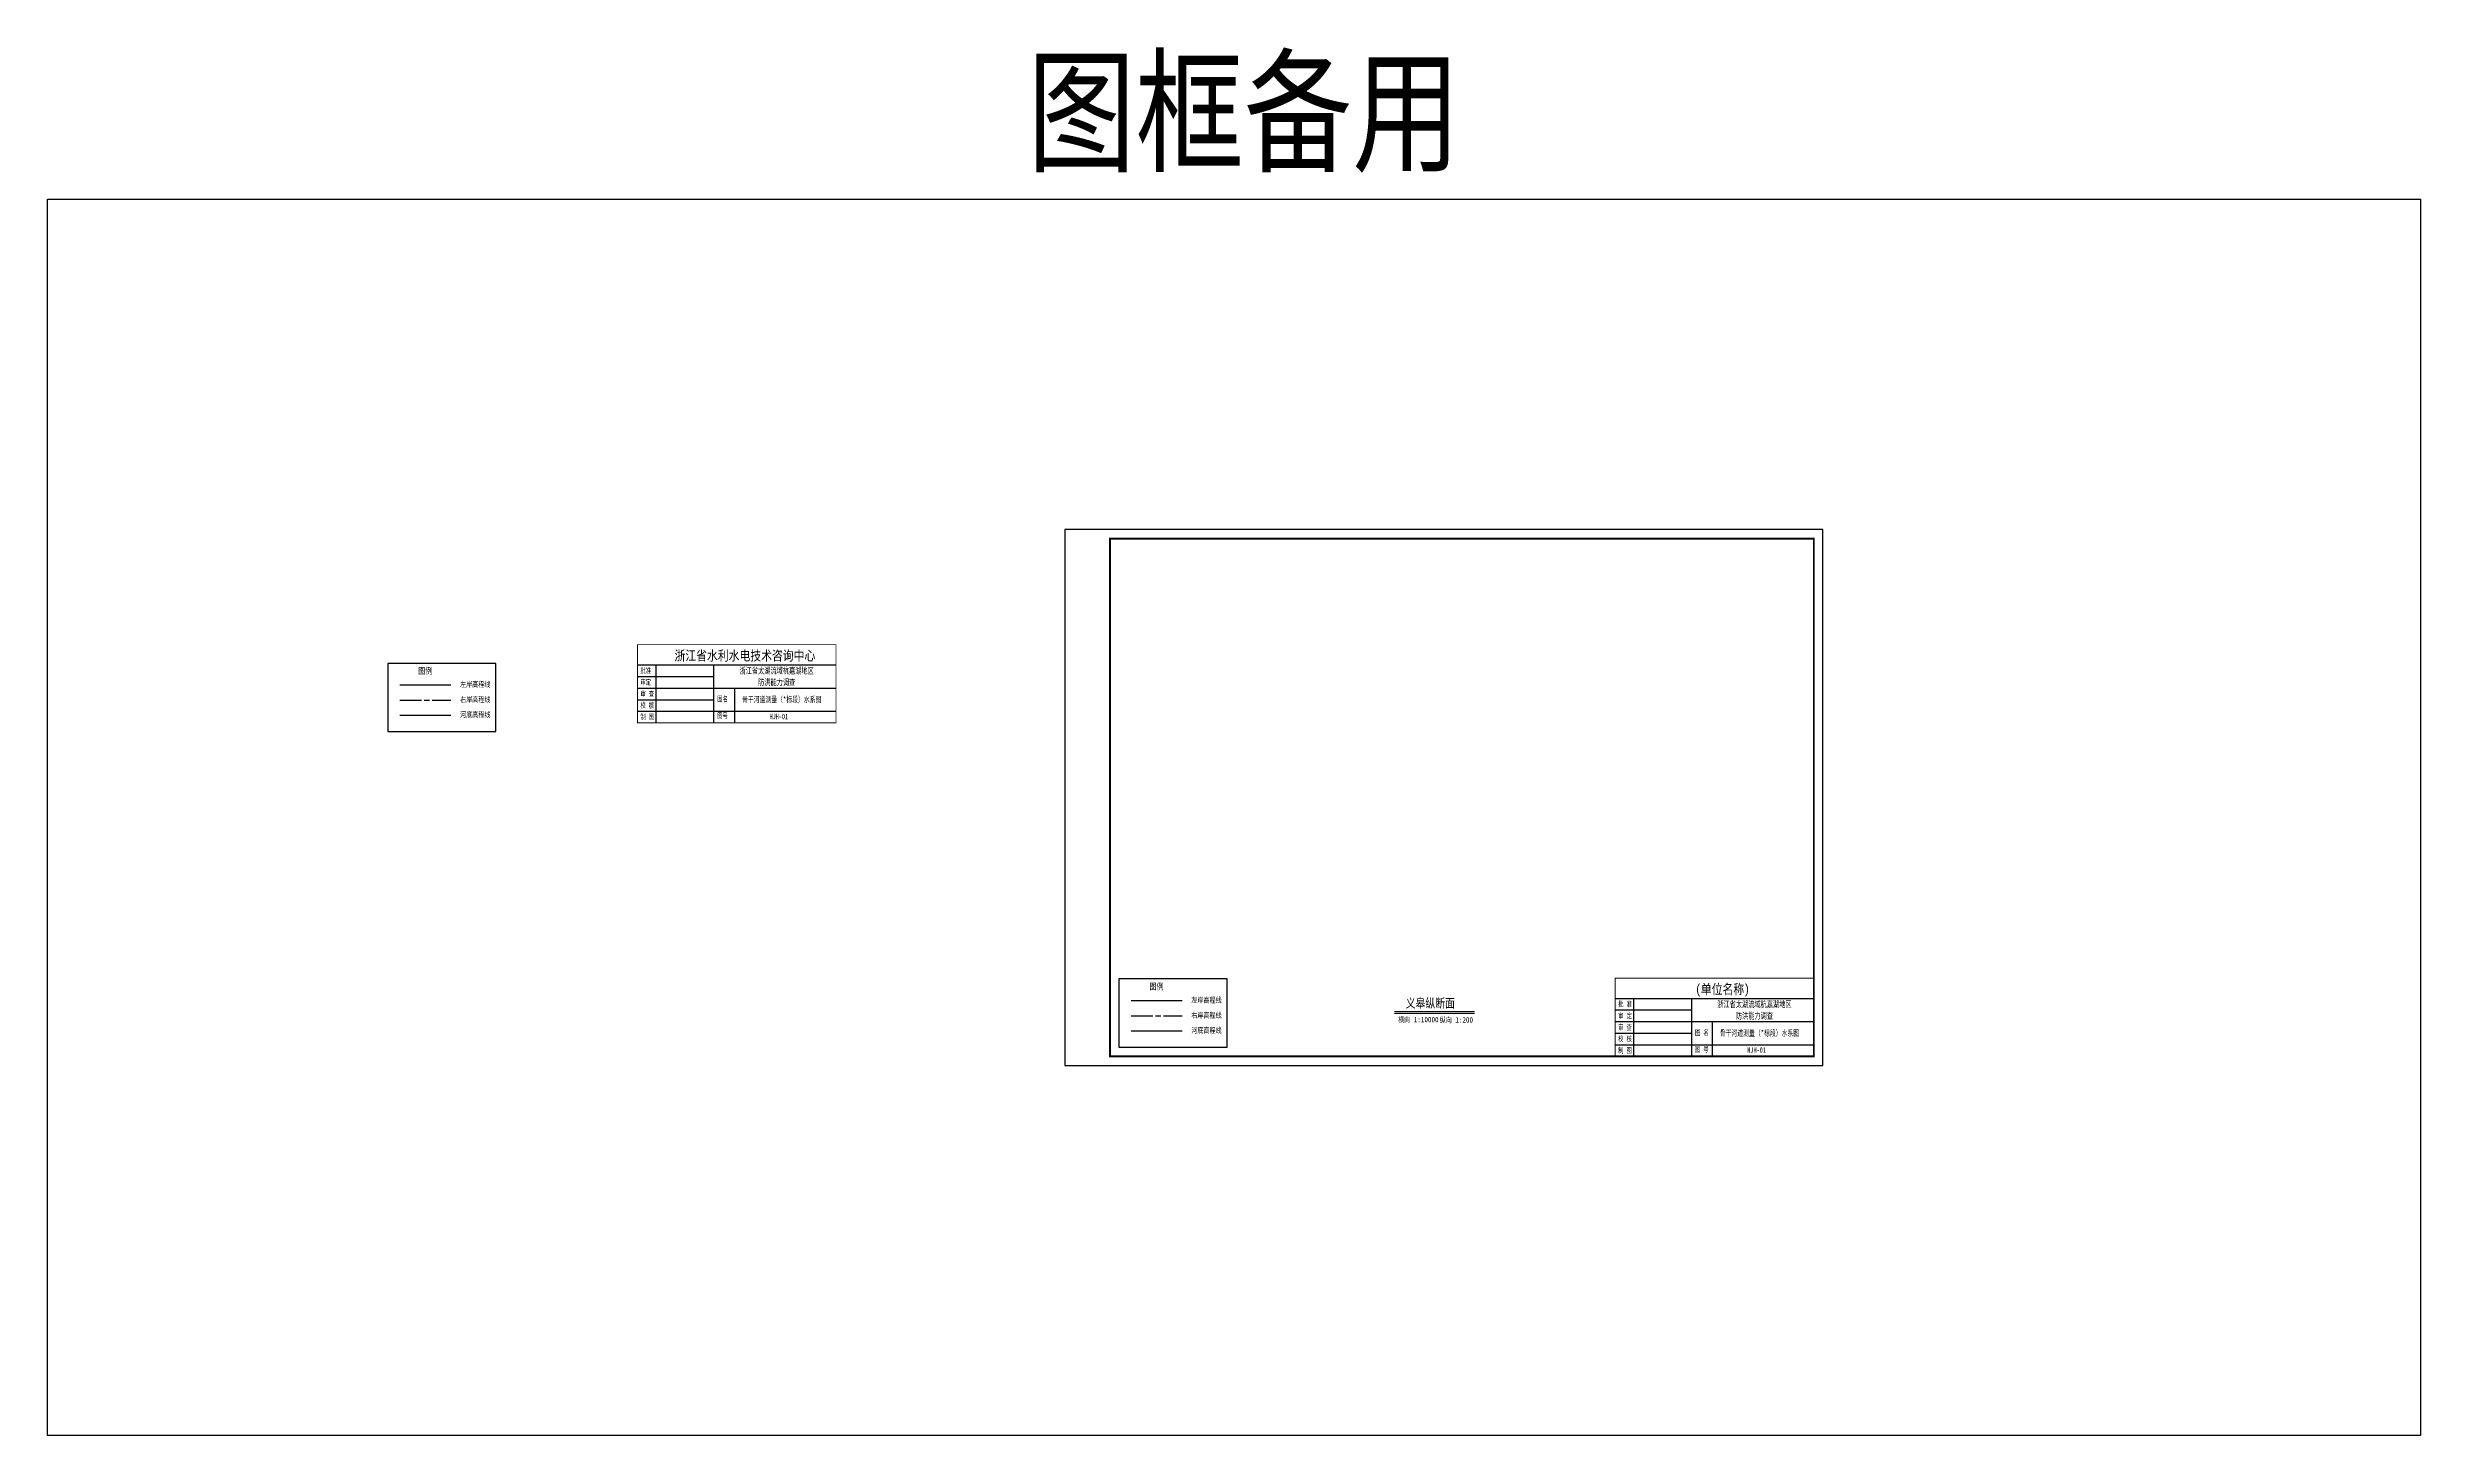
# Model space of a CAD drawing. Extents: x 529382 to 535020, y 3419646 to 3423811.
# Drawn here: x 529382 to 530697, y 3423042 to 3423811 of the extents above; entities that cross this region are included whole.
import ezdxf
from ezdxf.enums import TextEntityAlignment as Align

# ---------------------------------------------------------------- set-up
doc = ezdxf.new("R2010")
doc.units = 0
doc.header["$LTSCALE"] = 0.5
doc.linetypes.add('ACAD_ISO08W100', pattern=[36, 24, -3, 6, -3])
doc.layers.get('0').update_dxf_attribs({"linetype": 'CONTINUOUS'})
for name, color, linetype, lineweight in [('00右岸断面线', 5, 'ACAD_ISO08W100', 30), ('00河底高程', 2, 'CONTINUOUS', 30), ('xxxx', 6, 'CONTINUOUS', 30)]:
    doc.layers.add(name, color=color, linetype=linetype, lineweight=lineweight)
for name, color, linetype in [('tab', 9, 'CONTINUOUS'), ('TEXT', 7, 'CONTINUOUS'), ('zdm1', 2, 'CONTINUOUS'), ('图框', 7, 'CONTINUOUS')]:
    doc.layers.add(name, color=color, linetype=linetype)
doc.styles.add('HZ', font='fangsong_GB2312.ttf', dxfattribs={"width": 0.8})
doc.styles.add('tk2', font='fangsong_GB2312.ttf', dxfattribs={"width": 0.8})

# ---------------------------------------------------------------- blocks, each defined once
blk = doc.blocks.new('A$C0B9647FD')
at = {"lineweight": 100, "const_width": 0.5}
blk.add_lwpolyline([(0, 43.3), (-110, 43.3), (-110, 0), (0, 0), (0, 43.3)], dxfattribs=at)
at = {"layer": 'TEXT', "color": 0}
for p, q in [((-110, 32.1, 0), (0, 32.1, 0)), ((-99.9, 32.1, 0), (-99.9, 6.4, 0)), ((-67.8, 32.1, 0), (-67.8, 6.4, 0)), ((-110, 25.7, 0), (-67.8, 25.7, 0)), ((-110, 19.3, 0), (-67.8, 19.3, 0)), ((-67.8, 19.3, 0), (0, 19.3, 0)), ((-56.3, 19.3, 0), (-56.3, 0, 0)), ((-110, 12.8, 0), (-67.8, 12.8, 0)), ((-110, 6.4, 0), (0, 6.4, 0)), ((-99.9, 6.4, 0), (-99.9, 0, 0)), ((-67.8, 6.4, 0), (-67.8, 0, 0))]:
    blk.add_line(p, q, dxfattribs=at)
at = {"layer": 'TEXT', "color": 7, "ltscale": 8, "style": 'tk2'}
for tag, p, height, width in [('浙江省水利水电技术咨询中心', (-89.5, 34.5, 0), 5.5, 0.8), ('批准', (-108.4, 27.5, 0), 3, 0.7), ('审定', (-108.4, 21, 0), 3, 0.7), ('审 查', (-108.4, 14.6, 0), 3, 0.7), ('图名', (-65.8, 11.7, 0), 3, 0.7), ('校 核', (-108.4, 8.2, 0), 3, 0.7), ('制 图', (-108.4, 1.8, 0), 3, 0.7), ('图号', (-65.9, 2.4, 0), 3, 0.7)]:
    blk.add_attdef(tag, p, '', height=height, dxfattribs=dict(at, width=width))
at = {"layer": 'TEXT', "color": 0, "style": 'tk2', "width": 0.7}
for tag, height, p in [('浙江省太湖流域杭嘉湖地区', 3.5, (-32.9, 28.9, -206.7)), ('骨干河道测量（*标段）水系图', 3.3, (-30.1, 12.9, -206.7)), ('防洪能力调查', 3.5, (-32.9, 22.5, -206.7)), ('HJH-01', 3, (-31.7, 3.5, -206.7))]:
    blk.add_attdef(tag, text='', height=height, dxfattribs=at).set_placement(p, align=Align.MIDDLE_CENTER)
blk = doc.blocks.new('A$C72737839')
at = {"linetype": 'Continuous'}
blk.add_lwpolyline([(59.9, 0), (59.9, 37.9), (0, 37.9)], dxfattribs=at)
at = {"linetype": 'Continuous', "flags": 128}
for points in [[(0, 37.9), (0, 0)], [(0, 0), (59.9, 0)]]:
    blk.add_lwpolyline(points, dxfattribs=at)
at = {"layer": '00右岸断面线', "color": 5, "lineweight": 30}
blk.add_line((6.7, 17.5), (35, 17.5), dxfattribs=at)
at = {"layer": '00河底高程', "color": 2, "lineweight": 30}
blk.add_line((6.7, 9.1), (35, 9.1), dxfattribs=at)
at = {"layer": 'xxxx', "color": 6, "lineweight": 30}
blk.add_line((6.7, 26), (35, 26), dxfattribs=at)
at = {"layer": 'tab', "color": 0, "style": 'HZ', "width": 0.8}
blk.add_text('图例', height=3.5, dxfattribs=at).set_placement((20.8, 33.8), align=Align.MIDDLE)
at = {"layer": 'zdm1', "linetype": 'Continuous', "style": 'HZ', "width": 0.8}
for s, p in [('左岸高程线', (48.5, 26.3)), ('右岸高程线', (48.5, 17.9)), ('河底高程线', (48.5, 9.5))]:
    blk.add_text(s, height=3, dxfattribs=at).set_placement(p, align=Align.MIDDLE)

msp = doc.modelspace()

# ---------------------------------------------------------------- linework, layer by layer
at = {"linetype": 'Continuous'}
msp.add_lwpolyline([(529381.8, 3423727.4), (530696.8, 3423727.4), (530696.8, 3423042), (529381.8, 3423042)], close=True, dxfattribs=at)
at = {"lineweight": 100, "const_width": 0.5}
msp.add_lwpolyline([(529818.8, 3423480.4), (529708.8, 3423480.4), (529708.8, 3423437.1), (529818.8, 3423437.1), (529818.8, 3423480.4)], dxfattribs=at)
at = {"linetype": 'Continuous'}
msp.add_lwpolyline([(529630.3, 3423432.2), (529630.3, 3423470), (529570.4, 3423470)], dxfattribs=at)
at = {"linetype": 'Continuous', "flags": 128}
for points in [[(529570.4, 3423470), (529570.4, 3423432.2)], [(529570.4, 3423432.2), (529630.3, 3423432.2)]]:
    msp.add_lwpolyline(points, dxfattribs=at)
at = {"layer": '00右岸断面线', "color": 5, "lineweight": 30}
msp.add_line((529577.1, 3423449.7), (529605.4, 3423449.7), dxfattribs=at)
at = {"layer": '00河底高程', "color": 2, "lineweight": 30}
msp.add_line((529577.1, 3423441.3), (529605.4, 3423441.3), dxfattribs=at)
at = {"layer": 'tab', "color": 0, "const_width": 0.5, "flags": 128}
msp.add_lwpolyline([(530128.2, 3423277.1), (530172.6, 3423277.1)], dxfattribs=at)
at = {"layer": 'tab', "color": 0, "flags": 128}
msp.add_lwpolyline([(530128.2, 3423276.1), (530172.6, 3423276.1)], dxfattribs=at)
at = {"layer": 'TEXT', "color": 0}
for p, q in [((529708.8, 3423469.2, 0), (529818.8, 3423469.2, 0)), ((529708.8, 3423462.7, 0), (529751, 3423462.7, 0)), ((529718.9, 3423469.2, 0), (529718.9, 3423443.5, 0)), ((529751, 3423469.2, 0), (529751, 3423443.5, 0)), ((529708.8, 3423456.3, 0), (529751, 3423456.3, 0)), ((529708.8, 3423449.9, 0), (529751, 3423449.9, 0)), ((529751, 3423456.3, 0), (529818.8, 3423456.3, 0)), ((529762.5, 3423456.3, 0), (529762.5, 3423437.1, 0)), ((529708.8, 3423443.5, 0), (529818.8, 3423443.5, 0)), ((529718.9, 3423443.5, 0), (529718.9, 3423437.1, 0)), ((529751, 3423443.5, 0), (529751, 3423437.1, 0))]:
    msp.add_line(p, q, dxfattribs=at)
at = {"layer": 'xxxx', "color": 6, "lineweight": 30}
msp.add_line((529577.1, 3423458.1), (529605.4, 3423458.1), dxfattribs=at)
at = {"layer": '图框', "flags": 128}
msp.add_lwpolyline([(529945.6, 3423247.2), (530365.6, 3423247.2), (530365.6, 3423544.2), (529945.6, 3423544.2)], close=True, dxfattribs=at)
at = {"layer": '图框', "const_width": 1, "flags": 128}
msp.add_lwpolyline([(529970.6, 3423252.2), (530360.6, 3423252.2), (530360.6, 3423539.2), (529970.6, 3423539.2)], close=True, dxfattribs=at)

# ---------------------------------------------------------------- block references
at = {"linetype": 'Continuous'}
msp.add_blockref('A$C72737839', (529975.6, 3423257.2), dxfattribs=at)
msp.add_blockref('A$C0B9647FD', (530360.6, 3423252.2), dxfattribs=at).add_auto_attribs({'图号': '图 号', '图名': '图 名', '批准': '批 准', '校 核': '校 核', '审 查': '审 查', '审定': '审 定', '制 图': '制 图', '浙江省水利水电技术咨询中心': '        (单位名称)', 'HJH-01': 'HJH-01', '骨干河道测量（*标段）水系图': '骨干河道测量（*标段）水系图', '浙江省太湖流域杭嘉湖地区': '浙江省太湖流域杭嘉湖地区', '防洪能力调查': '防洪能力调查'})

# ---------------------------------------------------------------- texts
at = {"layer": 'tab', "color": 0, "style": 'HZ', "width": 0.8}
for s, height, p in [('图框备用', 55, (530044.8, 3423776.7)), ('图例', 3.5, (529591.2, 3423466)), ('义皋纵断面', 5, (530148.1, 3423281.8))]:
    msp.add_text(s, height=height, dxfattribs=at).set_placement(p, align=Align.MIDDLE)
for s, p in [('横向 1:10000', (530130.3, 3423271.1)), ('纵向 1:200', (530153.3, 3423270.9))]:
    msp.add_text(s, height=3, dxfattribs=at).set_placement(p)
at = {"layer": 'TEXT', "color": 7, "ltscale": 8, "style": 'tk2'}
for tag, p, s, height, width in [('浙江省水利水电技术咨询中心', (529729.3, 3423471.6, 0), '浙江省水利水电技术咨询中心', 5.5, 0.8), ('批准', (529710.4, 3423464.5, 0), '批准', 3, 0.7), ('审定', (529710.4, 3423458.1, 0), '审定', 3, 0.7), ('审 查', (529710.4, 3423451.7, 0), '审 查', 3, 0.7), ('图名', (529753, 3423448.8, 0), '审查', 3, 0.7), ('校 核', (529710.4, 3423445.3, 0), '校 核', 3, 0.7), ('制 图', (529710.4, 3423438.9, 0), '制 图', 3, 0.7), ('图号', (529752.9, 3423439.5, 0), '图号', 3, 0.7)]:
    msp.add_attdef(tag, p, s, height=height, dxfattribs=dict(at, width=width))
at = {"layer": 'TEXT', "color": 0, "style": 'tk2', "width": 0.7}
for tag, text, height, p in [('浙江省太湖流域杭嘉湖地区', '浙江省太湖流域杭嘉湖地区', 3.5, (529785.9, 3423466, -206.7)), ('骨干河道测量（*标段）水系图', '骨干河道测量（*标段）水系图', 3.3, (529788.7, 3423450, -206.7)), ('防洪能力调查', '防洪能力调查', 3.5, (529785.9, 3423459.6, -206.7)), ('HJH-01', 'HJH-01', 3, (529787.1, 3423440.6, -206.7))]:
    msp.add_attdef(tag, text=text, height=height, dxfattribs=at).set_placement(p, align=Align.MIDDLE_CENTER)
at = {"layer": 'zdm1', "linetype": 'Continuous', "style": 'HZ', "width": 0.8}
for s, p in [('左岸高程线', (529618.9, 3423458.5)), ('右岸高程线', (529618.9, 3423450.1)), ('河底高程线', (529618.9, 3423441.7))]:
    msp.add_text(s, height=3, dxfattribs=at).set_placement(p, align=Align.MIDDLE)

doc.saveas('drawing.dxf')
